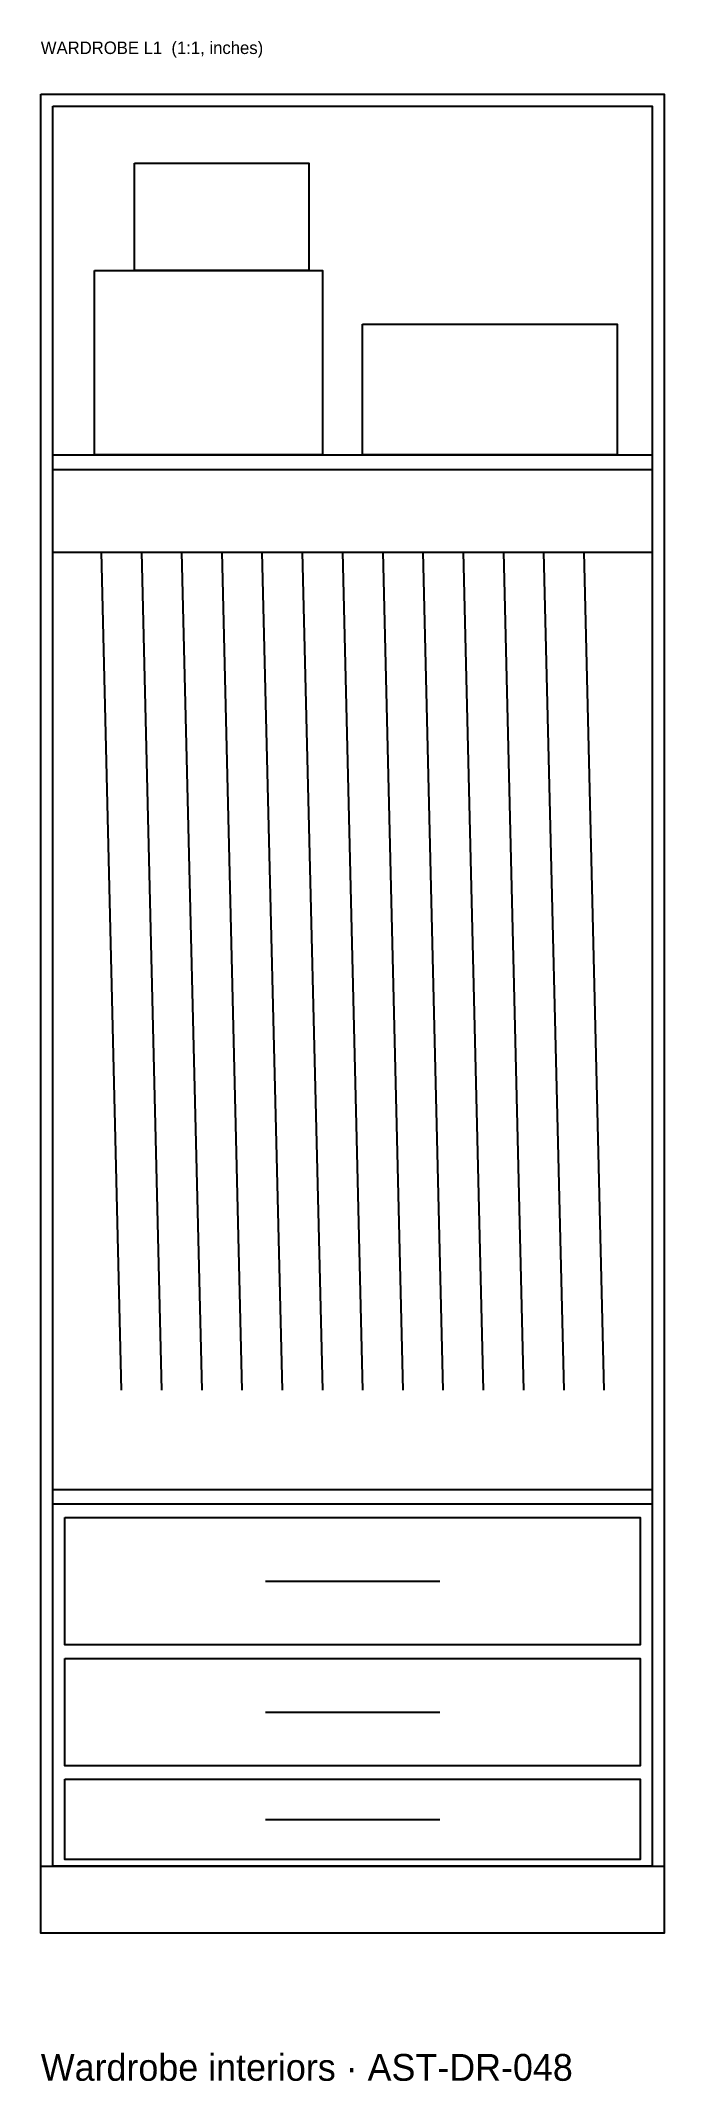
# Model space of a CAD drawing. Header units: inches. Extents: x 0 to 341, y -9 to 111.
# Drawn here: x 0 to 36.6, y -8.7 to 111.1 of the extents above; entities that cross this region are included whole.
import ezdxf

# ---------------------------------------------------------------- set-up
doc = ezdxf.new("R2010")
doc.units = ezdxf.units.IN
doc.header["$MEASUREMENT"] = 0
doc.layers.add('Wardrobe L1', color=7, linetype='Continuous')

msp = doc.modelspace()

# ---------------------------------------------------------------- texts
at = {"layer": 'LABELS'}
for s, height, p in [('WARDROBE L1  (1:1, inches)', 0.7323, (0, 110.35)), ('Wardrobe interiors · AST-DR-048', 1.5748, (0, -8.66))]:
    msp.add_text(s, height=height, dxfattribs=at).set_placement(p)

# ---------------------------------------------------------------- linework, layer by layer
at = {"layer": 'Wardrobe L1'}
for p, q in [((0.71, 81.1), (35.91, 81.1)), ((3.54, 81.1), (4.72, 31.89)), ((5.91, 81.1), (7.09, 31.89)), ((8.27, 81.1), (9.45, 31.89)), ((10.63, 81.1), (11.81, 31.89)), ((12.99, 81.1), (14.17, 31.89)), ((15.35, 81.1), (16.54, 31.89)), ((17.72, 81.1), (18.9, 31.89)), ((20.08, 81.1), (21.26, 31.89)), ((22.44, 81.1), (23.62, 31.89)), ((24.8, 81.1), (25.98, 31.89)), ((27.17, 81.1), (28.35, 31.89)), ((29.53, 81.1), (30.71, 31.89)), ((31.89, 81.1), (33.07, 31.89)), ((13.19, 20.67), (23.43, 20.67)), ((13.19, 12.99), (23.43, 12.99)), ((13.19, 6.69), (23.43, 6.69))]:
    msp.add_line(p, q, dxfattribs=at)
for points in [[(0, 107.99), (36.61, 107.99), (36.61, 0), (0, 0), (0, 107.99)], [(0.71, 107.28), (35.91, 107.28), (35.91, 3.94), (0.71, 3.94), (0.71, 107.28)], [(5.51, 103.94), (15.75, 103.94), (15.75, 97.64), (5.51, 97.64), (5.51, 103.94)], [(3.15, 97.64), (16.54, 97.64), (16.54, 86.81), (3.15, 86.81), (3.15, 97.64)], [(18.9, 94.49), (33.86, 94.49), (33.86, 86.81), (18.9, 86.81), (18.9, 94.49)], [(0.71, 86.81), (35.91, 86.81), (35.91, 85.94), (0.71, 85.94), (0.71, 86.81)], [(0.71, 26.06), (35.91, 26.06), (35.91, 25.2), (0.71, 25.2), (0.71, 26.06)], [(1.42, 24.41), (35.2, 24.41), (35.2, 16.93), (1.42, 16.93), (1.42, 24.41)], [(1.42, 16.14), (35.2, 16.14), (35.2, 9.84), (1.42, 9.84), (1.42, 16.14)], [(1.42, 9.06), (35.2, 9.06), (35.2, 4.33), (1.42, 4.33), (1.42, 9.06)], [(0, 3.94), (36.61, 3.94), (36.61, 0), (0, 0), (0, 3.94)]]:
    msp.add_lwpolyline(points, dxfattribs=at)

msp.set_redraw_order([(e.dxf.handle, doc.entitydb.next_handle()) for e in msp.query("TEXT MTEXT ATTDEF DIMENSION ARC_DIMENSION")])  # texts and dimensions are drawn at this point

doc.saveas('drawing.dxf')
